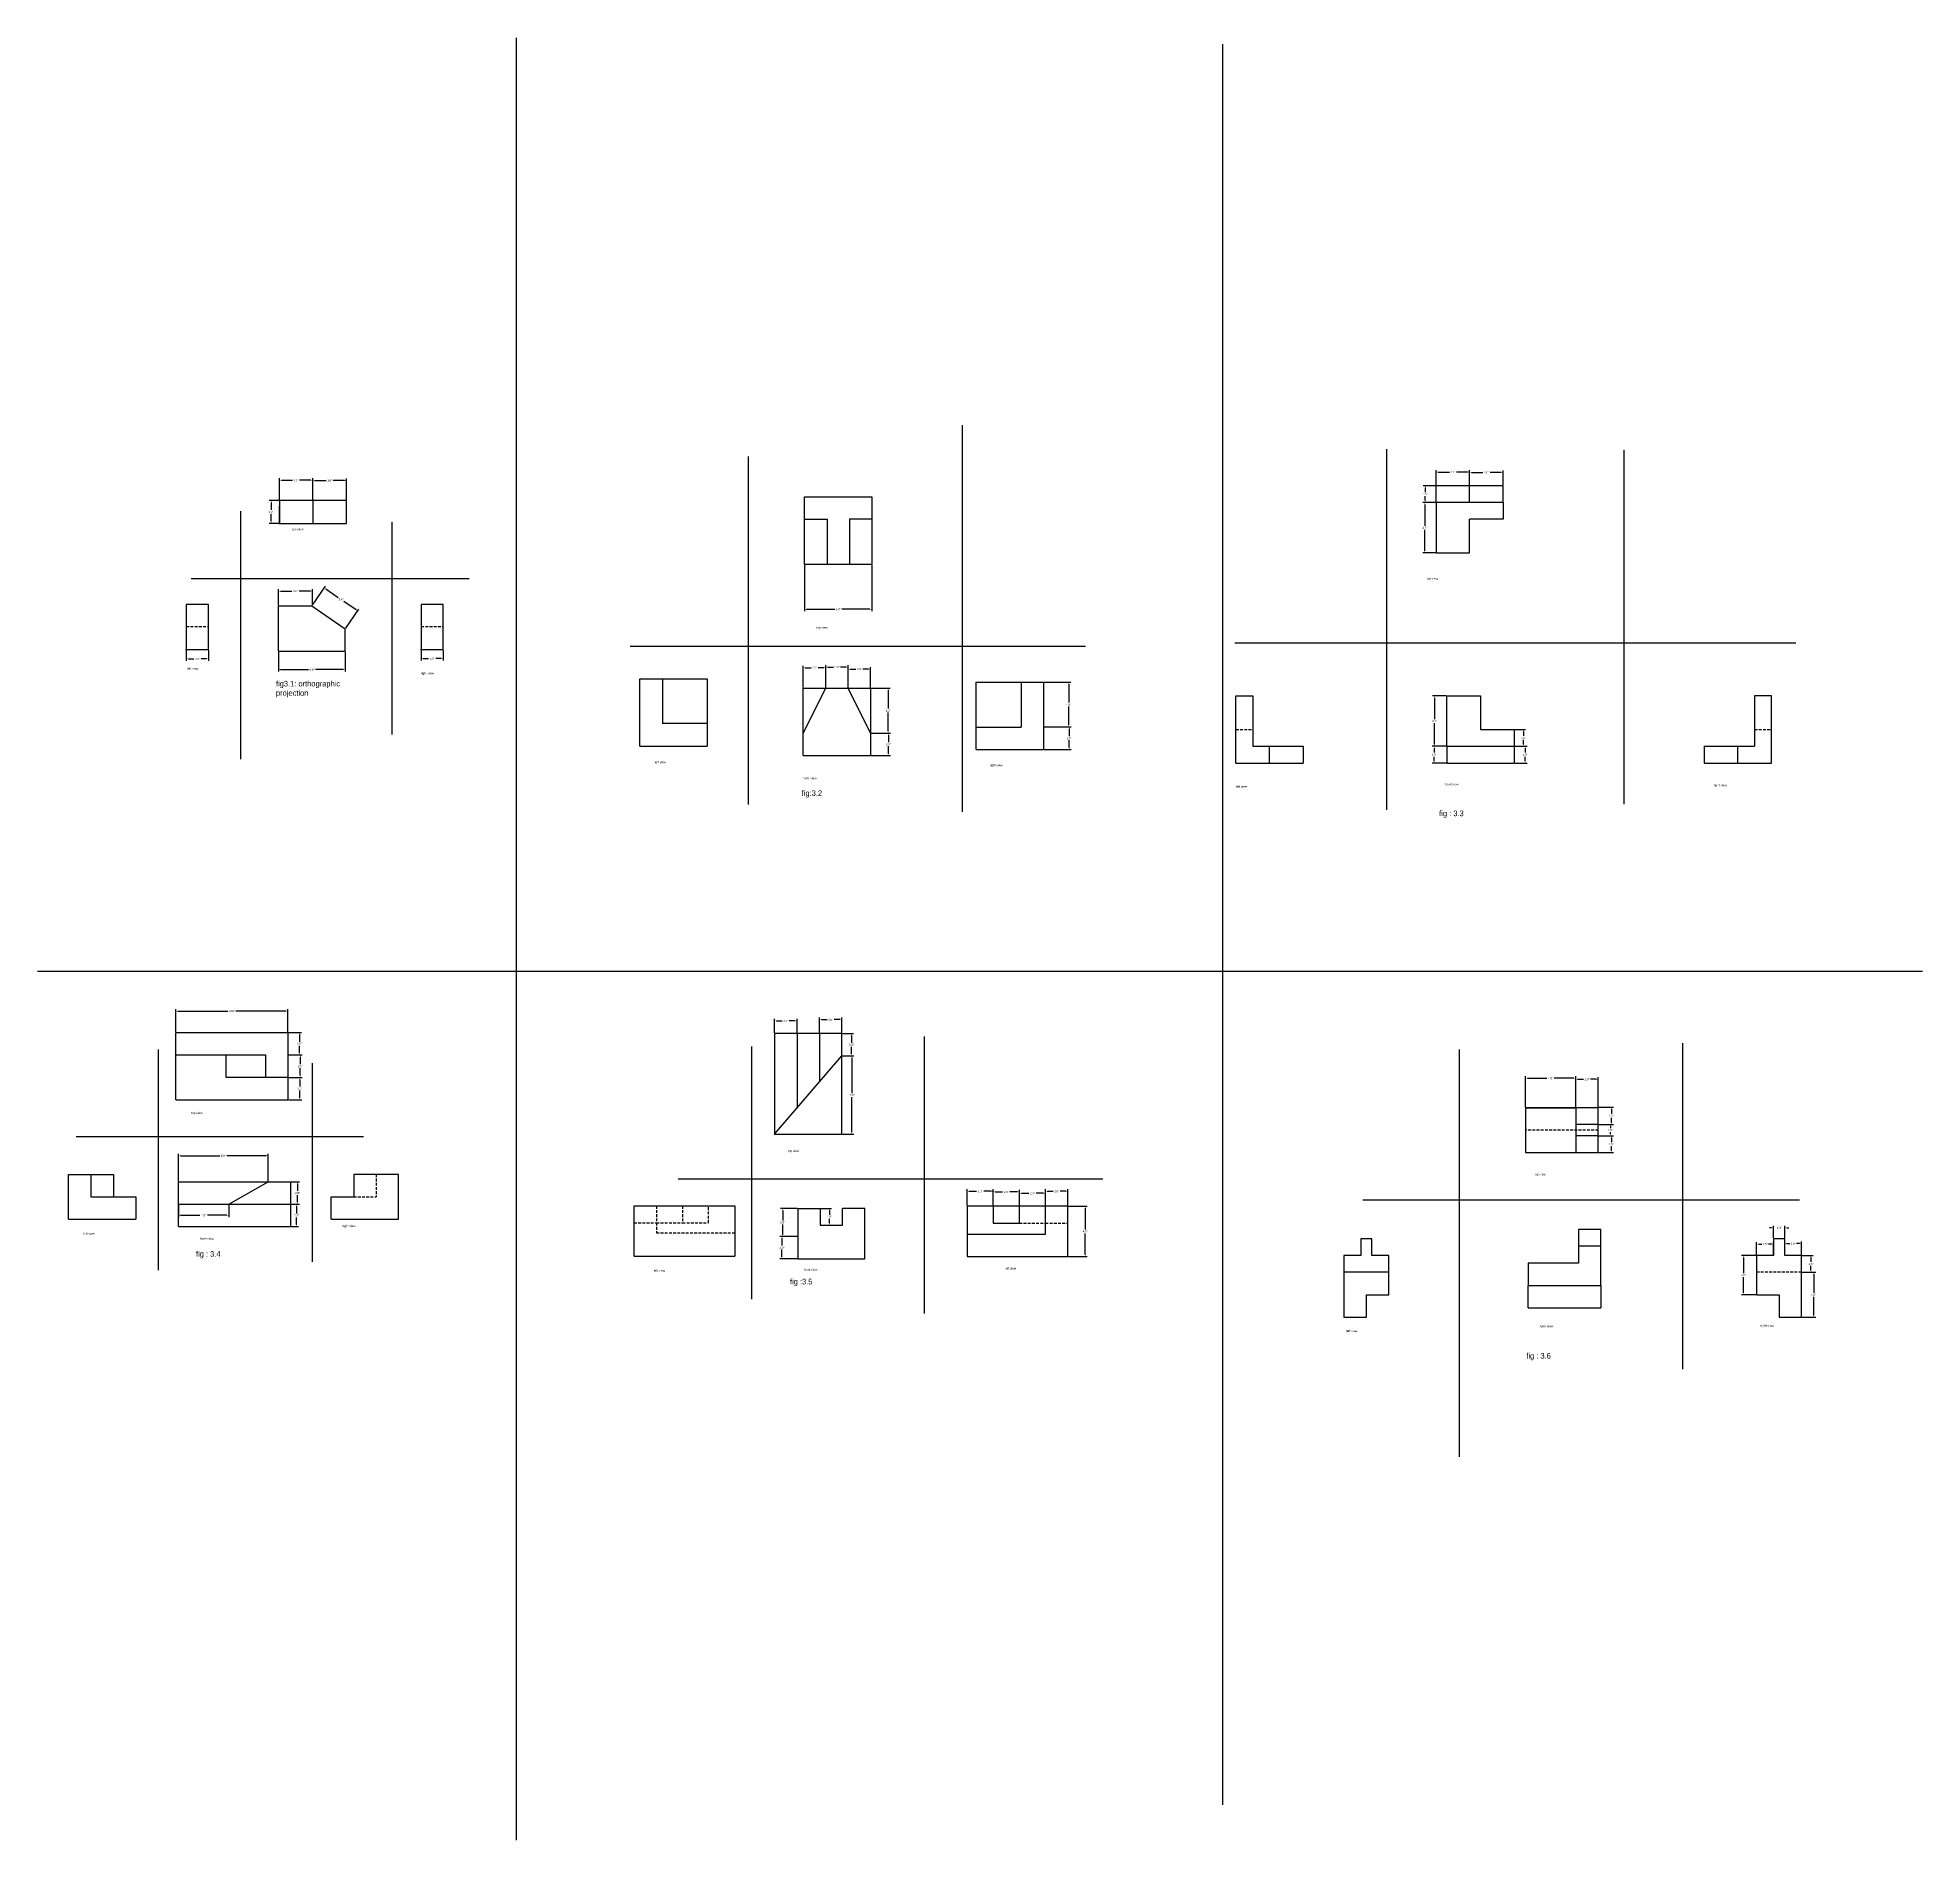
# Model space of a CAD drawing. Header units: inches. Extents: x 40 to 360, y -70 to 91.
# Drawn here: x 191.6 to 359.8, y -70 to 90.9 of the extents above; entities that cross this region are included whole.
import ezdxf

# ---------------------------------------------------------------- set-up
doc = ezdxf.new("R2010")
doc.units = ezdxf.units.IN
doc.header["$MEASUREMENT"] = 0
doc.linetypes.add('DASHED2', pattern=[0.375, 0.25, -0.125])
doc.dimstyles.get("Standard").update_dxf_attribs({"dimtxt": 0.18, "dimasz": 0.18, "dimexe": 0.18, "dimexo": 0.0625, "dimgap": 0.09, "dimtad": 0, "dimtih": 1, "dimtoh": 1, "dimdec": 1, "dimzin": 0, "dimdsep": 46, "dimlunit": 3, "dimtxsty": 'Standard', "dimcen": 0.09, "dimadec": 0, "dimazin": 0, "dimtfac": 1, "dimtdec": 1, "dimtofl": 0, "dimtmove": 0, "dimatfit": 3, "dimfxl": 1, "dimtolj": 1, "dimtzin": 0, "dimarcsym": 0})

# ---------------------------------------------------------------- blocks, each defined once
blk = doc.blocks.new('*D1')
at = {"color": 0, "lineweight": -2}
for p, q in [((259.9, 32.92), (259.9, 34.87)), ((260.08, 34.69), (260.59, 34.69)), ((261.72, 34.69), (261.22, 34.69)), ((261.9, 32.92), (261.9, 34.87))]:
    blk.add_line(p, q, dxfattribs=at)
at = {"color": 0}
for points in [[(260.08, 34.72), (260.08, 34.66), (259.9, 34.69)], [(261.72, 34.72), (261.72, 34.66), (261.9, 34.69)]]:
    blk.add_solid(points, dxfattribs=at)
at = {"layer": 'Defpoints', "color": 0}
for p in [(261.9, 34.69), (259.9, 32.86), (261.9, 32.86)]:
    blk.add_point(p, dxfattribs=at)
at = {"color": 0, "insert": (260.9, 34.69), "char_height": 0.18, "attachment_point": 5}
blk.add_mtext('\\A1;2.0"', dxfattribs=at)
blk = doc.blocks.new('*D2')
at = {"color": 0, "lineweight": -2}
for p, q in [((263.9, 32.92), (263.9, 34.75)), ((264.08, 34.57), (264.59, 34.57)), ((265.72, 34.57), (265.22, 34.57)), ((265.9, 32.92), (265.9, 34.75))]:
    blk.add_line(p, q, dxfattribs=at)
at = {"color": 0}
for points in [[(264.08, 34.6), (264.08, 34.54), (263.9, 34.57)], [(265.72, 34.6), (265.72, 34.54), (265.9, 34.57)]]:
    blk.add_solid(points, dxfattribs=at)
at = {"layer": 'Defpoints', "color": 0}
for p in [(265.9, 34.57), (263.9, 32.86), (265.9, 32.86)]:
    blk.add_point(p, dxfattribs=at)
at = {"color": 0, "insert": (264.9, 34.57), "char_height": 0.18, "attachment_point": 5}
blk.add_mtext('\\A1;2.0"', dxfattribs=at)
blk = doc.blocks.new('*D3')
at = {"color": 0, "lineweight": -2}
for p, q in [((265.97, 32.86), (267.66, 32.86)), ((267.48, 32.68), (267.48, 31.04)), ((267.48, 29.04), (267.48, 30.68)), ((265.97, 28.86), (267.66, 28.86))]:
    blk.add_line(p, q, dxfattribs=at)
at = {"color": 0}
for points in [[(267.45, 32.68), (267.51, 32.68), (267.48, 32.86)], [(267.45, 29.04), (267.51, 29.04), (267.48, 28.86)]]:
    blk.add_solid(points, dxfattribs=at)
at = {"layer": 'Defpoints', "color": 0}
for p in [(265.9, 32.86), (265.9, 28.86), (267.48, 28.86)]:
    blk.add_point(p, dxfattribs=at)
at = {"color": 0, "insert": (267.48, 30.86), "char_height": 0.18, "attachment_point": 5}
blk.add_mtext('\\A1;4.0"', dxfattribs=at)
blk = doc.blocks.new('*D4')
at = {"color": 0, "lineweight": -2}
for p, q in [((265.97, 28.86), (267.68, 28.86)), ((267.5, 28.68), (267.5, 28.04)), ((267.5, 27.04), (267.5, 27.68)), ((265.97, 26.86), (267.68, 26.86))]:
    blk.add_line(p, q, dxfattribs=at)
at = {"color": 0}
for points in [[(267.47, 28.68), (267.53, 28.68), (267.5, 28.86)], [(267.47, 27.04), (267.53, 27.04), (267.5, 26.86)]]:
    blk.add_solid(points, dxfattribs=at)
at = {"layer": 'Defpoints', "color": 0}
for p in [(265.9, 28.86), (265.9, 26.86), (267.5, 26.86)]:
    blk.add_point(p, dxfattribs=at)
at = {"color": 0, "insert": (267.5, 27.86), "char_height": 0.18, "attachment_point": 5}
blk.add_mtext('\\A1;2.0"', dxfattribs=at)
blk = doc.blocks.new('*D5')
at = {"color": 0, "lineweight": -2}
for p, q in [((261.9, 32.98), (261.9, 34.93)), ((262.08, 34.75), (262.59, 34.75)), ((263.72, 34.75), (263.22, 34.75)), ((263.9, 32.92), (263.9, 34.93))]:
    blk.add_line(p, q, dxfattribs=at)
at = {"color": 0}
for points in [[(262.08, 34.78), (262.08, 34.72), (261.9, 34.75)], [(263.72, 34.78), (263.72, 34.72), (263.9, 34.75)]]:
    blk.add_solid(points, dxfattribs=at)
at = {"layer": 'Defpoints', "color": 0}
for p in [(263.9, 34.75), (261.9, 32.92), (263.9, 32.86)]:
    blk.add_point(p, dxfattribs=at)
at = {"color": 0, "insert": (262.9, 34.75), "char_height": 0.18, "attachment_point": 5}
blk.add_mtext('\\A1;2.0"', dxfattribs=at)
blk = doc.blocks.new('*D6')
at = {"color": 0, "lineweight": -2}
for p, q in [((281.4, 33.39), (283.77, 33.39)), ((283.59, 33.21), (283.59, 31.58)), ((283.59, 29.59), (283.59, 31.22)), ((281.4, 29.41), (283.77, 29.41))]:
    blk.add_line(p, q, dxfattribs=at)
at = {"color": 0}
for points in [[(283.56, 33.21), (283.62, 33.21), (283.59, 33.39)], [(283.56, 29.59), (283.62, 29.59), (283.59, 29.41)]]:
    blk.add_solid(points, dxfattribs=at)
at = {"layer": 'Defpoints', "color": 0}
for p in [(281.34, 33.39), (281.34, 29.41), (283.59, 29.41)]:
    blk.add_point(p, dxfattribs=at)
at = {"color": 0, "insert": (283.59, 31.4), "char_height": 0.18, "attachment_point": 5}
blk.add_mtext('\\A1;4.0"', dxfattribs=at)
blk = doc.blocks.new('*D7')
at = {"color": 0, "lineweight": -2}
for p, q in [((281.4, 29.41), (283.82, 29.41)), ((283.64, 29.23), (283.64, 28.58)), ((281.4, 27.39), (283.82, 27.39)), ((283.64, 27.57), (283.64, 28.22))]:
    blk.add_line(p, q, dxfattribs=at)
at = {"color": 0}
for points in [[(283.61, 29.23), (283.67, 29.23), (283.64, 29.41)], [(283.61, 27.57), (283.67, 27.57), (283.64, 27.39)]]:
    blk.add_solid(points, dxfattribs=at)
at = {"layer": 'Defpoints', "color": 0}
for p in [(281.34, 29.41), (281.34, 27.39), (283.64, 27.39)]:
    blk.add_point(p, dxfattribs=at)
at = {"color": 0, "insert": (283.64, 28.4), "char_height": 0.18, "attachment_point": 5}
blk.add_mtext('\\A1;2.0"', dxfattribs=at)
blk = doc.blocks.new('*D8')
at = {"color": 0, "lineweight": -2}
for p, q in [((260.02, 43.87), (260.02, 39.73)), ((266.02, 43.87), (266.02, 39.73)), ((260.2, 39.91), (262.71, 39.91)), ((265.84, 39.91), (263.34, 39.91))]:
    blk.add_line(p, q, dxfattribs=at)
at = {"color": 0}
for points in [[(260.2, 39.94), (260.2, 39.88), (260.02, 39.91)], [(265.84, 39.94), (265.84, 39.88), (266.02, 39.91)]]:
    blk.add_solid(points, dxfattribs=at)
at = {"layer": 'Defpoints', "color": 0}
for p in [(260.02, 43.94), (266.02, 43.94), (266.02, 39.91)]:
    blk.add_point(p, dxfattribs=at)
at = {"color": 0, "insert": (263.02, 39.91), "char_height": 0.18, "attachment_point": 5}
blk.add_mtext('\\A1;6.0"', dxfattribs=at)
blk = doc.blocks.new('*D9')
at = {"color": 0, "lineweight": -2}
for p, q in [((213.07, 36.11), (213.07, 34.34)), ((219.02, 36.11), (219.02, 34.34)), ((213.25, 34.52), (215.73, 34.52)), ((218.84, 34.52), (216.36, 34.52))]:
    blk.add_line(p, q, dxfattribs=at)
at = {"color": 0}
for points in [[(213.25, 34.55), (213.25, 34.49), (213.07, 34.52)], [(218.84, 34.55), (218.84, 34.49), (219.02, 34.52)]]:
    blk.add_solid(points, dxfattribs=at)
at = {"layer": 'Defpoints', "color": 0}
for p in [(213.07, 36.18), (219.02, 36.18), (219.02, 34.52)]:
    blk.add_point(p, dxfattribs=at)
at = {"color": 0, "insert": (216.04, 34.52), "char_height": 0.18, "attachment_point": 5}
blk.add_mtext('\\A1;6.0"', dxfattribs=at)
blk = doc.blocks.new('*D10')
at = {"color": 0, "lineweight": -2}
for p, q in [((216.08, 40.27), (217.25, 41.97)), ((217.29, 41.72), (218.38, 40.97)), ((219.98, 39.86), (218.9, 40.61)), ((219.06, 38.22), (220.23, 39.91))]:
    blk.add_line(p, q, dxfattribs=at)
at = {"color": 0}
for points in [[(217.31, 41.74), (217.28, 41.69), (217.15, 41.82)], [(220, 39.89), (219.96, 39.84), (220.13, 39.76)]]:
    blk.add_solid(points, dxfattribs=at)
at = {"layer": 'Defpoints', "color": 0}
for p in [(216.04, 40.22), (220.13, 39.76), (219.02, 38.16)]:
    blk.add_point(p, dxfattribs=at)
at = {"color": 0, "insert": (218.64, 40.79), "char_height": 0.18, "attachment_point": 5}
blk.add_mtext('\\A1;3.6"', dxfattribs=at)
blk = doc.blocks.new('*D11')
at = {"color": 0, "lineweight": -2}
for p, q in [((213.07, 40.28), (213.07, 41.71)), ((213.25, 41.53), (214.26, 41.53)), ((215.9, 41.53), (214.89, 41.53)), ((216.08, 40.34), (216.08, 41.71))]:
    blk.add_line(p, q, dxfattribs=at)
at = {"color": 0}
for points in [[(213.25, 41.56), (213.25, 41.5), (213.07, 41.53)], [(215.9, 41.56), (215.9, 41.5), (216.08, 41.53)]]:
    blk.add_solid(points, dxfattribs=at)
at = {"layer": 'Defpoints', "color": 0}
for p in [(216.08, 41.53), (213.07, 40.22), (216.08, 40.27)]:
    blk.add_point(p, dxfattribs=at)
at = {"color": 0, "insert": (214.57, 41.53), "char_height": 0.18, "attachment_point": 5}
blk.add_mtext('\\A1;3.0"', dxfattribs=at)
blk = doc.blocks.new('*D12')
at = {"color": 0, "lineweight": -2}
for p, q in [((316.38, 51), (316.38, 52.34)), ((316.56, 52.16), (317.57, 52.16)), ((319.2, 52.16), (318.2, 52.16)), ((319.38, 51), (319.38, 52.34))]:
    blk.add_line(p, q, dxfattribs=at)
at = {"color": 0}
for points in [[(316.56, 52.19), (316.56, 52.13), (316.38, 52.16)], [(319.2, 52.19), (319.2, 52.13), (319.38, 52.16)]]:
    blk.add_solid(points, dxfattribs=at)
at = {"layer": 'Defpoints', "color": 0}
for p in [(319.38, 52.16), (316.38, 50.94), (319.38, 50.94)]:
    blk.add_point(p, dxfattribs=at)
at = {"color": 0, "insert": (317.88, 52.16), "char_height": 0.18, "attachment_point": 5}
blk.add_mtext('\\A1;3.0"', dxfattribs=at)
blk = doc.blocks.new('*D13')
at = {"color": 0, "lineweight": -2}
for p, q in [((319.38, 51.06), (319.38, 52.3)), ((322.38, 51), (322.38, 52.3)), ((319.56, 52.12), (320.57, 52.12)), ((322.2, 52.12), (321.2, 52.12))]:
    blk.add_line(p, q, dxfattribs=at)
at = {"color": 0}
for points in [[(319.56, 52.15), (319.56, 52.09), (319.38, 52.12)], [(322.2, 52.15), (322.2, 52.09), (322.38, 52.12)]]:
    blk.add_solid(points, dxfattribs=at)
at = {"layer": 'Defpoints', "color": 0}
for p in [(319.38, 51), (322.38, 52.12), (322.38, 50.94)]:
    blk.add_point(p, dxfattribs=at)
at = {"color": 0, "insert": (320.88, 52.12), "char_height": 0.18, "attachment_point": 5}
blk.add_mtext('\\A1;3.0"', dxfattribs=at)
blk = doc.blocks.new('*D14')
at = {"color": 0, "lineweight": -2}
for p, q in [((316.32, 50.94), (315.24, 50.94)), ((315.42, 50.76), (315.42, 50.37)), ((316.32, 49.44), (315.24, 49.44)), ((315.42, 49.62), (315.42, 50.01))]:
    blk.add_line(p, q, dxfattribs=at)
at = {"color": 0}
for points in [[(315.39, 50.76), (315.45, 50.76), (315.42, 50.94)], [(315.39, 49.62), (315.45, 49.62), (315.42, 49.44)]]:
    blk.add_solid(points, dxfattribs=at)
at = {"layer": 'Defpoints', "color": 0}
for p in [(316.38, 50.94), (315.42, 49.44), (316.38, 49.44)]:
    blk.add_point(p, dxfattribs=at)
at = {"color": 0, "insert": (315.42, 50.19), "char_height": 0.18, "attachment_point": 5}
blk.add_mtext('\\A1;1.5"', dxfattribs=at)
blk = doc.blocks.new('*D15')
at = {"color": 0, "lineweight": -2}
for p, q in [((316.32, 49.44), (315.2, 49.44)), ((315.38, 49.26), (315.38, 47.37)), ((315.38, 45.12), (315.38, 47.01)), ((316.32, 44.94), (315.2, 44.94))]:
    blk.add_line(p, q, dxfattribs=at)
at = {"color": 0}
for points in [[(315.35, 49.26), (315.41, 49.26), (315.38, 49.44)], [(315.35, 45.12), (315.41, 45.12), (315.38, 44.94)]]:
    blk.add_solid(points, dxfattribs=at)
at = {"layer": 'Defpoints', "color": 0}
for p in [(316.38, 49.44), (315.38, 44.94), (316.38, 44.94)]:
    blk.add_point(p, dxfattribs=at)
at = {"color": 0, "insert": (315.38, 47.19), "char_height": 0.18, "attachment_point": 5}
blk.add_mtext('\\A1;4.5"', dxfattribs=at)
blk = doc.blocks.new('*D16')
at = {"color": 0, "lineweight": -2}
for p, q in [((317.28, 32.18), (316.06, 32.18)), ((316.24, 32), (316.24, 30.11)), ((316.24, 27.86), (316.24, 29.75)), ((317.28, 27.68), (316.06, 27.68))]:
    blk.add_line(p, q, dxfattribs=at)
at = {"color": 0}
for points in [[(316.21, 32), (316.27, 32), (316.24, 32.18)], [(316.21, 27.86), (316.27, 27.86), (316.24, 27.68)]]:
    blk.add_solid(points, dxfattribs=at)
at = {"layer": 'Defpoints', "color": 0}
for p in [(317.34, 32.18), (316.24, 27.68), (317.34, 27.68)]:
    blk.add_point(p, dxfattribs=at)
at = {"color": 0, "insert": (316.24, 29.93), "char_height": 0.18, "attachment_point": 5}
blk.add_mtext('\\A1;4.5"', dxfattribs=at)
blk = doc.blocks.new('*D17')
at = {"color": 0, "lineweight": -2}
for p, q in [((317.28, 27.68), (316.03, 27.68)), ((316.21, 27.5), (316.21, 27.11)), ((317.28, 26.18), (316.03, 26.18)), ((316.21, 26.36), (316.21, 26.75))]:
    blk.add_line(p, q, dxfattribs=at)
at = {"color": 0}
for points in [[(316.18, 27.5), (316.24, 27.5), (316.21, 27.68)], [(316.18, 26.36), (316.24, 26.36), (316.21, 26.18)]]:
    blk.add_solid(points, dxfattribs=at)
at = {"layer": 'Defpoints', "color": 0}
for p in [(317.34, 27.68), (316.21, 26.18), (317.34, 26.18)]:
    blk.add_point(p, dxfattribs=at)
at = {"color": 0, "insert": (316.21, 26.93), "char_height": 0.18, "attachment_point": 5}
blk.add_mtext('\\A1;1.5"', dxfattribs=at)
blk = doc.blocks.new('*D18')
at = {"color": 0, "lineweight": -2}
for p, q in [((323.4, 29.18), (324.38, 29.18)), ((324.2, 29), (324.2, 28.61)), ((323.4, 27.68), (324.38, 27.68)), ((324.2, 27.86), (324.2, 28.25))]:
    blk.add_line(p, q, dxfattribs=at)
at = {"color": 0}
for points in [[(324.17, 29), (324.23, 29), (324.2, 29.18)], [(324.17, 27.86), (324.23, 27.86), (324.2, 27.68)]]:
    blk.add_solid(points, dxfattribs=at)
at = {"layer": 'Defpoints', "color": 0}
for p in [(323.34, 29.18), (323.34, 27.68), (324.2, 27.68)]:
    blk.add_point(p, dxfattribs=at)
at = {"color": 0, "insert": (324.2, 28.43), "char_height": 0.18, "attachment_point": 5}
blk.add_mtext('\\A1;1.5"', dxfattribs=at)
blk = doc.blocks.new('*D19')
at = {"color": 0, "lineweight": -2}
for p, q in [((323.4, 27.68), (324.52, 27.68)), ((324.34, 27.5), (324.34, 27.11)), ((323.4, 26.18), (324.52, 26.18)), ((324.34, 26.36), (324.34, 26.75))]:
    blk.add_line(p, q, dxfattribs=at)
at = {"color": 0}
for points in [[(324.31, 27.5), (324.37, 27.5), (324.34, 27.68)], [(324.31, 26.36), (324.37, 26.36), (324.34, 26.18)]]:
    blk.add_solid(points, dxfattribs=at)
at = {"layer": 'Defpoints', "color": 0}
for p in [(323.34, 27.68), (323.34, 26.18), (324.34, 26.18)]:
    blk.add_point(p, dxfattribs=at)
at = {"color": 0, "insert": (324.34, 26.93), "char_height": 0.18, "attachment_point": 5}
blk.add_mtext('\\A1;1.5"', dxfattribs=at)
blk = doc.blocks.new('*D20')
at = {"color": 0, "lineweight": -2}
for p, q in [((225.79, 36.26), (225.79, 35.33)), ((225.97, 35.51), (226.46, 35.51)), ((227.59, 35.51), (227.09, 35.51)), ((227.77, 36.26), (227.77, 35.33))]:
    blk.add_line(p, q, dxfattribs=at)
at = {"color": 0}
for points in [[(225.97, 35.54), (225.97, 35.48), (225.79, 35.51)], [(227.59, 35.54), (227.59, 35.48), (227.77, 35.51)]]:
    blk.add_solid(points, dxfattribs=at)
at = {"layer": 'Defpoints', "color": 0}
for p in [(225.79, 36.32), (227.77, 36.32), (227.77, 35.51)]:
    blk.add_point(p, dxfattribs=at)
at = {"color": 0, "insert": (226.78, 35.51), "char_height": 0.18, "attachment_point": 5}
blk.add_mtext('\\A1;2.0"', dxfattribs=at)
blk = doc.blocks.new('*D21')
at = {"color": 0, "lineweight": -2}
for p, q in [((204.83, 36.26), (204.83, 35.3)), ((205.01, 35.48), (205.51, 35.48)), ((206.63, 35.48), (206.14, 35.48)), ((206.81, 36.26), (206.81, 35.3))]:
    blk.add_line(p, q, dxfattribs=at)
at = {"color": 0}
for points in [[(205.01, 35.51), (205.01, 35.45), (204.83, 35.48)], [(206.63, 35.51), (206.63, 35.45), (206.81, 35.48)]]:
    blk.add_solid(points, dxfattribs=at)
at = {"layer": 'Defpoints', "color": 0}
for p in [(204.83, 36.32), (206.81, 36.32), (206.81, 35.48)]:
    blk.add_point(p, dxfattribs=at)
at = {"color": 0, "insert": (205.82, 35.48), "char_height": 0.18, "attachment_point": 5}
blk.add_mtext('\\A1;2.0"', dxfattribs=at)
blk = doc.blocks.new('*D22')
at = {"color": 0, "lineweight": -2}
for p, q in [((213.15, 49.68), (213.15, 51.61)), ((213.33, 51.43), (214.31, 51.43)), ((215.93, 51.43), (214.94, 51.43)), ((216.11, 49.68), (216.11, 51.61))]:
    blk.add_line(p, q, dxfattribs=at)
at = {"color": 0}
for points in [[(213.33, 51.46), (213.33, 51.4), (213.15, 51.43)], [(215.93, 51.46), (215.93, 51.4), (216.11, 51.43)]]:
    blk.add_solid(points, dxfattribs=at)
at = {"layer": 'Defpoints', "color": 0}
for p in [(216.11, 51.43), (213.15, 49.62), (216.11, 49.62)]:
    blk.add_point(p, dxfattribs=at)
at = {"color": 0, "insert": (214.63, 51.43), "char_height": 0.18, "attachment_point": 5}
blk.add_mtext('\\A1;3.0"', dxfattribs=at)
blk = doc.blocks.new('*D23')
at = {"color": 0, "lineweight": -2}
for p, q in [((216.11, 49.74), (216.11, 51.57)), ((216.29, 51.39), (217.31, 51.39)), ((218.96, 51.39), (217.94, 51.39)), ((219.14, 49.68), (219.14, 51.57))]:
    blk.add_line(p, q, dxfattribs=at)
at = {"color": 0}
for points in [[(216.29, 51.42), (216.29, 51.36), (216.11, 51.39)], [(218.96, 51.42), (218.96, 51.36), (219.14, 51.39)]]:
    blk.add_solid(points, dxfattribs=at)
at = {"layer": 'Defpoints', "color": 0}
for p in [(219.14, 51.39), (216.11, 49.68), (219.14, 49.62)]:
    blk.add_point(p, dxfattribs=at)
at = {"color": 0, "insert": (217.63, 51.39), "char_height": 0.18, "attachment_point": 5}
blk.add_mtext('\\A1;3.0"', dxfattribs=at)
blk = doc.blocks.new('*D24')
at = {"color": 0, "lineweight": -2}
for p, q in [((213.08, 49.62), (212.22, 49.62)), ((212.4, 49.44), (212.4, 48.78)), ((213.08, 47.58), (212.22, 47.58)), ((212.4, 47.76), (212.4, 48.42))]:
    blk.add_line(p, q, dxfattribs=at)
at = {"color": 0}
for points in [[(212.37, 49.44), (212.43, 49.44), (212.4, 49.62)], [(212.37, 47.76), (212.43, 47.76), (212.4, 47.58)]]:
    blk.add_solid(points, dxfattribs=at)
at = {"layer": 'Defpoints', "color": 0}
for p in [(212.4, 49.62), (213.15, 49.62), (213.15, 47.58)]:
    blk.add_point(p, dxfattribs=at)
at = {"color": 0, "insert": (212.4, 48.6), "char_height": 0.18, "attachment_point": 5}
blk.add_mtext('\\A1;2.0"', dxfattribs=at)
blk = doc.blocks.new('*D25')
at = {"color": 0, "lineweight": -2}
for p, q in [((203.89, 2.18), (203.89, 4.22)), ((204.07, 4.04), (208.53, 4.04)), ((213.71, 4.04), (209.25, 4.04)), ((213.89, 2.18), (213.89, 4.22))]:
    blk.add_line(p, q, dxfattribs=at)
at = {"color": 0}
for points in [[(204.07, 4.07), (204.07, 4.01), (203.89, 4.04)], [(213.71, 4.07), (213.71, 4.01), (213.89, 4.04)]]:
    blk.add_solid(points, dxfattribs=at)
at = {"layer": 'Defpoints', "color": 0}
for p in [(213.89, 4.04), (203.89, 2.12), (213.89, 2.12)]:
    blk.add_point(p, dxfattribs=at)
at = {"color": 0, "insert": (208.89, 4.04), "char_height": 0.18, "attachment_point": 5}
blk.add_mtext('\\A1;10.0"', dxfattribs=at)
blk = doc.blocks.new('*D26')
at = {"color": 0, "lineweight": -2}
for p, q in [((213.95, 2.12), (215.1, 2.12)), ((214.92, 1.94), (214.92, 1.3)), ((213.95, 0.12), (215.1, 0.12)), ((214.92, 0.3), (214.92, 0.94))]:
    blk.add_line(p, q, dxfattribs=at)
at = {"color": 0}
for points in [[(214.89, 1.94), (214.95, 1.94), (214.92, 2.12)], [(214.89, 0.3), (214.95, 0.3), (214.92, 0.12)]]:
    blk.add_solid(points, dxfattribs=at)
at = {"layer": 'Defpoints', "color": 0}
for p in [(213.89, 2.12), (213.89, 0.12), (214.92, 0.12)]:
    blk.add_point(p, dxfattribs=at)
at = {"color": 0, "insert": (214.92, 1.12), "char_height": 0.18, "attachment_point": 5}
blk.add_mtext('\\A1;2.0"', dxfattribs=at)
blk = doc.blocks.new('*D27')
at = {"color": 0, "lineweight": -2}
for p, q in [((213.95, 0.12), (215.18, 0.12)), ((215, -0.06), (215, -0.7)), ((215, -1.7), (215, -1.06)), ((213.95, -1.88), (215.18, -1.88))]:
    blk.add_line(p, q, dxfattribs=at)
at = {"color": 0}
for points in [[(214.97, -0.06), (215.03, -0.06), (215, 0.12)], [(214.97, -1.7), (215.03, -1.7), (215, -1.88)]]:
    blk.add_solid(points, dxfattribs=at)
at = {"layer": 'Defpoints', "color": 0}
for p in [(213.89, 0.12), (213.89, -1.88), (215, -1.88)]:
    blk.add_point(p, dxfattribs=at)
at = {"color": 0, "insert": (215, -0.88), "char_height": 0.18, "attachment_point": 5}
blk.add_mtext('\\A1;2.0"', dxfattribs=at)
blk = doc.blocks.new('*D28')
at = {"color": 0, "lineweight": -2}
for p, q in [((213.95, -1.88), (215.14, -1.88)), ((214.96, -2.06), (214.96, -2.7)), ((214.96, -3.7), (214.96, -3.06)), ((213.95, -3.88), (215.14, -3.88))]:
    blk.add_line(p, q, dxfattribs=at)
at = {"color": 0}
for points in [[(214.93, -2.06), (214.99, -2.06), (214.96, -1.88)], [(214.93, -3.7), (214.99, -3.7), (214.96, -3.88)]]:
    blk.add_solid(points, dxfattribs=at)
at = {"layer": 'Defpoints', "color": 0}
for p in [(213.89, -1.88), (213.89, -3.88), (214.96, -3.88)]:
    blk.add_point(p, dxfattribs=at)
at = {"color": 0, "insert": (214.96, -2.88), "char_height": 0.18, "attachment_point": 5}
blk.add_mtext('\\A1;2.0"', dxfattribs=at)
blk = doc.blocks.new('*D29')
at = {"color": 0, "lineweight": -2}
for p, q in [((204.13, -11.14), (204.13, -8.69)), ((204.31, -8.87), (207.82, -8.87)), ((211.95, -8.87), (208.45, -8.87)), ((212.13, -11.14), (212.13, -8.69))]:
    blk.add_line(p, q, dxfattribs=at)
at = {"color": 0}
for points in [[(204.31, -8.84), (204.31, -8.9), (204.13, -8.87)], [(211.95, -8.84), (211.95, -8.9), (212.13, -8.87)]]:
    blk.add_solid(points, dxfattribs=at)
at = {"layer": 'Defpoints', "color": 0}
for p in [(212.13, -8.87), (204.13, -11.2), (212.13, -11.2)]:
    blk.add_point(p, dxfattribs=at)
at = {"color": 0, "insert": (208.13, -8.87), "char_height": 0.18, "attachment_point": 5}
blk.add_mtext('\\A1;8.0"', dxfattribs=at)
blk = doc.blocks.new('*D30')
at = {"color": 0, "lineweight": -2}
for p, q in [((204.13, -13.26), (204.13, -14.36)), ((208.63, -13.26), (208.63, -14.36)), ((204.31, -14.18), (206.05, -14.18)), ((208.45, -14.18), (206.71, -14.18))]:
    blk.add_line(p, q, dxfattribs=at)
at = {"color": 0}
for points in [[(204.31, -14.15), (204.31, -14.21), (204.13, -14.18)], [(208.45, -14.15), (208.45, -14.21), (208.63, -14.18)]]:
    blk.add_solid(points, dxfattribs=at)
at = {"layer": 'Defpoints', "color": 0}
for p in [(204.13, -13.2), (208.63, -13.2), (208.63, -14.18)]:
    blk.add_point(p, dxfattribs=at)
at = {"color": 0, "insert": (206.38, -14.18), "char_height": 0.18, "attachment_point": 5}
blk.add_mtext('\\A1;4.5"', dxfattribs=at)
blk = doc.blocks.new('*D31')
at = {"color": 0, "lineweight": -2}
for p, q in [((214.19, -11.2), (214.94, -11.2)), ((214.76, -11.38), (214.76, -12.02)), ((214.19, -13.2), (214.94, -13.2)), ((214.76, -13.02), (214.76, -12.38))]:
    blk.add_line(p, q, dxfattribs=at)
at = {"color": 0}
for points in [[(214.73, -11.38), (214.79, -11.38), (214.76, -11.2)], [(214.73, -13.02), (214.79, -13.02), (214.76, -13.2)]]:
    blk.add_solid(points, dxfattribs=at)
at = {"layer": 'Defpoints', "color": 0}
for p in [(214.13, -11.2), (214.13, -13.2), (214.76, -13.2)]:
    blk.add_point(p, dxfattribs=at)
at = {"color": 0, "insert": (214.76, -12.2), "char_height": 0.18, "attachment_point": 5}
blk.add_mtext('\\A1;2.0"', dxfattribs=at)
blk = doc.blocks.new('*D32')
at = {"color": 0, "lineweight": -2}
for p, q in [((214.19, -13.2), (214.85, -13.2)), ((214.67, -13.38), (214.67, -14.02)), ((214.67, -15.02), (214.67, -14.38)), ((214.19, -15.2), (214.85, -15.2))]:
    blk.add_line(p, q, dxfattribs=at)
at = {"color": 0}
for points in [[(214.64, -13.38), (214.7, -13.38), (214.67, -13.2)], [(214.64, -15.02), (214.7, -15.02), (214.67, -15.2)]]:
    blk.add_solid(points, dxfattribs=at)
at = {"layer": 'Defpoints', "color": 0}
for p in [(214.13, -13.2), (214.13, -15.2), (214.67, -15.2)]:
    blk.add_point(p, dxfattribs=at)
at = {"color": 0, "insert": (214.67, -14.2), "char_height": 0.18, "attachment_point": 5}
blk.add_mtext('\\A1;2.0"', dxfattribs=at)
blk = doc.blocks.new('*D33')
at = {"color": 0, "lineweight": -2}
for p, q in [((263.4, 2.04), (264.39, 2.04)), ((264.21, 1.86), (264.21, 1.22)), ((263.4, 0.04), (264.39, 0.04)), ((264.21, 0.22), (264.21, 0.86))]:
    blk.add_line(p, q, dxfattribs=at)
at = {"color": 0}
for points in [[(264.18, 1.86), (264.24, 1.86), (264.21, 2.04)], [(264.18, 0.22), (264.24, 0.22), (264.21, 0.04)]]:
    blk.add_solid(points, dxfattribs=at)
at = {"layer": 'Defpoints', "color": 0}
for p in [(263.34, 2.04), (263.34, 0.04), (264.21, 0.04)]:
    blk.add_point(p, dxfattribs=at)
at = {"color": 0, "insert": (264.21, 1.04), "char_height": 0.18, "attachment_point": 5}
blk.add_mtext('\\A1;2.0"', dxfattribs=at)
blk = doc.blocks.new('*D34')
at = {"color": 0, "lineweight": -2}
for p, q in [((263.4, 0.04), (264.42, 0.04)), ((264.24, -0.14), (264.24, -3.28)), ((264.24, -6.78), (264.24, -3.64)), ((263.4, -6.96), (264.42, -6.96))]:
    blk.add_line(p, q, dxfattribs=at)
at = {"color": 0}
for points in [[(264.21, -0.14), (264.27, -0.14), (264.24, 0.04)], [(264.21, -6.78), (264.27, -6.78), (264.24, -6.96)]]:
    blk.add_solid(points, dxfattribs=at)
at = {"layer": 'Defpoints', "color": 0}
for p in [(263.34, 0.04), (263.34, -6.96), (264.24, -6.96)]:
    blk.add_point(p, dxfattribs=at)
at = {"color": 0, "insert": (264.24, -3.46), "char_height": 0.18, "attachment_point": 5}
blk.add_mtext('\\A1;7.0"', dxfattribs=at)
blk = doc.blocks.new('*D35')
at = {"color": 0, "lineweight": -2}
for p, q in [((257.34, 2.1), (257.34, 3.34)), ((257.52, 3.16), (258.02, 3.16)), ((259.16, 3.16), (258.65, 3.16)), ((259.34, 2.1), (259.34, 3.34))]:
    blk.add_line(p, q, dxfattribs=at)
at = {"color": 0}
for points in [[(257.52, 3.19), (257.52, 3.13), (257.34, 3.16)], [(259.16, 3.19), (259.16, 3.13), (259.34, 3.16)]]:
    blk.add_solid(points, dxfattribs=at)
at = {"layer": 'Defpoints', "color": 0}
for p in [(257.34, 2.04), (259.34, 3.16), (259.34, 2.04)]:
    blk.add_point(p, dxfattribs=at)
at = {"color": 0, "insert": (258.34, 3.16), "char_height": 0.18, "attachment_point": 5}
blk.add_mtext('\\A1;2.0"', dxfattribs=at)
blk = doc.blocks.new('*D36')
at = {"color": 0, "lineweight": -2}
for p, q in [((261.34, 2.1), (261.34, 3.46)), ((263.34, 2.1), (263.34, 3.46)), ((261.52, 3.28), (262.02, 3.28)), ((263.16, 3.28), (262.65, 3.28))]:
    blk.add_line(p, q, dxfattribs=at)
at = {"color": 0}
for points in [[(261.52, 3.31), (261.52, 3.25), (261.34, 3.28)], [(263.16, 3.31), (263.16, 3.25), (263.34, 3.28)]]:
    blk.add_solid(points, dxfattribs=at)
at = {"layer": 'Defpoints', "color": 0}
for p in [(261.34, 2.04), (263.34, 3.28), (263.34, 2.04)]:
    blk.add_point(p, dxfattribs=at)
at = {"color": 0, "insert": (262.34, 3.28), "char_height": 0.18, "attachment_point": 5}
blk.add_mtext('\\A1;2.0"', dxfattribs=at)
blk = doc.blocks.new('*D37')
at = {"color": 0, "lineweight": -2}
for p, q in [((261.46, -13.57), (262.43, -13.57)), ((261.46, -15.07), (262.43, -15.07)), ((262.25, -13.75), (262.25, -14.14)), ((262.25, -14.89), (262.25, -14.5))]:
    blk.add_line(p, q, dxfattribs=at)
at = {"color": 0}
for points in [[(262.22, -13.75), (262.28, -13.75), (262.25, -13.57)], [(262.22, -14.89), (262.28, -14.89), (262.25, -15.07)]]:
    blk.add_solid(points, dxfattribs=at)
at = {"layer": 'Defpoints', "color": 0}
for p in [(261.4, -13.57), (261.4, -15.07), (262.25, -15.07)]:
    blk.add_point(p, dxfattribs=at)
at = {"color": 0, "insert": (262.25, -14.32), "char_height": 0.18, "attachment_point": 5}
blk.add_mtext('\\A1;1.5"', dxfattribs=at)
blk = doc.blocks.new('*D38')
at = {"color": 0, "lineweight": -2}
for p, q in [((259.34, -13.57), (257.88, -13.57)), ((258.06, -13.75), (258.06, -14.64)), ((258.06, -15.89), (258.06, -15)), ((259.34, -16.07), (257.88, -16.07))]:
    blk.add_line(p, q, dxfattribs=at)
at = {"color": 0}
for points in [[(258.03, -13.75), (258.09, -13.75), (258.06, -13.57)], [(258.03, -15.89), (258.09, -15.89), (258.06, -16.07)]]:
    blk.add_solid(points, dxfattribs=at)
at = {"layer": 'Defpoints', "color": 0}
for p in [(259.4, -13.57), (258.06, -16.07), (259.4, -16.07)]:
    blk.add_point(p, dxfattribs=at)
at = {"color": 0, "insert": (258.06, -14.82), "char_height": 0.18, "attachment_point": 5}
blk.add_mtext('\\A1;2.5"', dxfattribs=at)
blk = doc.blocks.new('*D39')
at = {"color": 0, "lineweight": -2}
for p, q in [((259.27, -16.07), (257.82, -16.07)), ((258, -16.25), (258, -16.89)), ((259.34, -18.07), (257.82, -18.07)), ((258, -17.89), (258, -17.25))]:
    blk.add_line(p, q, dxfattribs=at)
at = {"color": 0}
for points in [[(257.97, -16.25), (258.03, -16.25), (258, -16.07)], [(257.97, -17.89), (258.03, -17.89), (258, -18.07)]]:
    blk.add_solid(points, dxfattribs=at)
at = {"layer": 'Defpoints', "color": 0}
for p in [(259.34, -16.07), (258, -18.07), (259.4, -18.07)]:
    blk.add_point(p, dxfattribs=at)
at = {"color": 0, "insert": (258, -17.07), "char_height": 0.18, "attachment_point": 5}
blk.add_mtext('\\A1;2.0"', dxfattribs=at)
blk = doc.blocks.new('*D40')
at = {"color": 0, "lineweight": -2}
for p, q in [((274.53, -13.32), (274.53, -11.87)), ((274.71, -12.05), (275.36, -12.05)), ((276.68, -12.05), (276.02, -12.05)), ((276.86, -13.32), (276.86, -11.87))]:
    blk.add_line(p, q, dxfattribs=at)
at = {"color": 0}
for points in [[(274.71, -12.02), (274.71, -12.08), (274.53, -12.05)], [(276.68, -12.02), (276.68, -12.08), (276.86, -12.05)]]:
    blk.add_solid(points, dxfattribs=at)
at = {"layer": 'Defpoints', "color": 0}
for p in [(274.53, -13.38), (276.86, -12.05), (276.86, -13.38)]:
    blk.add_point(p, dxfattribs=at)
at = {"color": 0, "insert": (275.69, -12.05), "char_height": 0.18, "attachment_point": 5}
blk.add_mtext('\\A1;2.3"', dxfattribs=at)
blk = doc.blocks.new('*D41')
at = {"color": 0, "lineweight": -2}
for p, q in [((276.86, -13.32), (276.86, -11.92)), ((277.04, -12.1), (277.69, -12.1)), ((279.01, -12.1), (278.35, -12.1)), ((279.19, -13.32), (279.19, -11.92))]:
    blk.add_line(p, q, dxfattribs=at)
at = {"color": 0}
for points in [[(277.04, -12.07), (277.04, -12.13), (276.86, -12.1)], [(279.01, -12.07), (279.01, -12.13), (279.19, -12.1)]]:
    blk.add_solid(points, dxfattribs=at)
at = {"layer": 'Defpoints', "color": 0}
for p in [(276.86, -13.38), (279.19, -12.1), (279.19, -13.38)]:
    blk.add_point(p, dxfattribs=at)
at = {"color": 0, "insert": (278.02, -12.1), "char_height": 0.18, "attachment_point": 5}
blk.add_mtext('\\A1;2.3"', dxfattribs=at)
blk = doc.blocks.new('*D42')
at = {"color": 0, "lineweight": -2}
for p, q in [((279.19, -13.32), (279.19, -12.04)), ((279.37, -12.22), (280.02, -12.22)), ((281.34, -12.22), (280.68, -12.22)), ((281.52, -13.32), (281.52, -12.04))]:
    blk.add_line(p, q, dxfattribs=at)
at = {"color": 0}
for points in [[(279.37, -12.19), (279.37, -12.25), (279.19, -12.22)], [(281.34, -12.19), (281.34, -12.25), (281.52, -12.22)]]:
    blk.add_solid(points, dxfattribs=at)
at = {"layer": 'Defpoints', "color": 0}
for p in [(279.19, -13.38), (281.52, -12.22), (281.52, -13.38)]:
    blk.add_point(p, dxfattribs=at)
at = {"color": 0, "insert": (280.35, -12.22), "char_height": 0.18, "attachment_point": 5}
blk.add_mtext('\\A1;2.3"', dxfattribs=at)
blk = doc.blocks.new('*D43')
at = {"color": 0, "lineweight": -2}
for p, q in [((281.52, -13.32), (281.52, -11.87)), ((281.7, -12.05), (282.2, -12.05)), ((283.34, -12.05), (282.83, -12.05)), ((283.52, -13.32), (283.52, -11.87))]:
    blk.add_line(p, q, dxfattribs=at)
at = {"color": 0}
for points in [[(281.7, -12.02), (281.7, -12.08), (281.52, -12.05)], [(283.34, -12.02), (283.34, -12.08), (283.52, -12.05)]]:
    blk.add_solid(points, dxfattribs=at)
at = {"layer": 'Defpoints', "color": 0}
for p in [(281.52, -13.38), (283.52, -12.05), (283.52, -13.38)]:
    blk.add_point(p, dxfattribs=at)
at = {"color": 0, "insert": (282.52, -12.05), "char_height": 0.18, "attachment_point": 5}
blk.add_mtext('\\A1;2.0"', dxfattribs=at)
blk = doc.blocks.new('*D44')
at = {"color": 0, "lineweight": -2}
for p, q in [((283.58, -13.38), (285.25, -13.38)), ((285.07, -13.56), (285.07, -15.45)), ((285.07, -17.7), (285.07, -15.81)), ((283.58, -17.88), (285.25, -17.88))]:
    blk.add_line(p, q, dxfattribs=at)
at = {"color": 0}
for points in [[(285.04, -13.56), (285.1, -13.56), (285.07, -13.38)], [(285.04, -17.7), (285.1, -17.7), (285.07, -17.88)]]:
    blk.add_solid(points, dxfattribs=at)
at = {"layer": 'Defpoints', "color": 0}
for p in [(283.52, -13.38), (283.52, -17.88), (285.07, -17.88)]:
    blk.add_point(p, dxfattribs=at)
at = {"color": 0, "insert": (285.07, -15.63), "char_height": 0.18, "attachment_point": 5}
blk.add_mtext('\\A1;4.5"', dxfattribs=at)
blk = doc.blocks.new('*D46')
at = {"color": 0, "lineweight": -2}
for p, q in [((324.36, -4.53), (324.36, -1.77)), ((324.54, -1.95), (326.28, -1.95)), ((328.68, -1.95), (326.94, -1.95)), ((328.86, -4.53), (328.86, -1.77))]:
    blk.add_line(p, q, dxfattribs=at)
at = {"color": 0}
for points in [[(324.54, -1.92), (324.54, -1.98), (324.36, -1.95)], [(328.68, -1.92), (328.68, -1.98), (328.86, -1.95)]]:
    blk.add_solid(points, dxfattribs=at)
at = {"layer": 'Defpoints', "color": 0}
for p in [(328.86, -1.95), (324.36, -4.59), (328.86, -4.59)]:
    blk.add_point(p, dxfattribs=at)
at = {"color": 0, "insert": (326.61, -1.95), "char_height": 0.18, "attachment_point": 5}
blk.add_mtext('\\A1;4.5"', dxfattribs=at)
blk = doc.blocks.new('*D47')
at = {"color": 0, "lineweight": -2}
for p, q in [((328.86, -4.53), (328.86, -1.87)), ((329.04, -2.05), (329.54, -2.05)), ((330.68, -2.05), (330.17, -2.05)), ((330.86, -4.53), (330.86, -1.87))]:
    blk.add_line(p, q, dxfattribs=at)
at = {"color": 0}
for points in [[(329.04, -2.02), (329.04, -2.08), (328.86, -2.05)], [(330.68, -2.02), (330.68, -2.08), (330.86, -2.05)]]:
    blk.add_solid(points, dxfattribs=at)
at = {"layer": 'Defpoints', "color": 0}
for p in [(330.86, -2.05), (328.86, -4.59), (330.86, -4.59)]:
    blk.add_point(p, dxfattribs=at)
at = {"color": 0, "insert": (329.86, -2.05), "char_height": 0.18, "attachment_point": 5}
blk.add_mtext('\\A1;2.0"', dxfattribs=at)
blk = doc.blocks.new('*D48')
at = {"color": 0, "lineweight": -2}
for p, q in [((330.92, -4.53), (332.21, -4.53)), ((332.03, -4.71), (332.03, -5.13)), ((330.92, -6.09), (332.21, -6.09)), ((332.03, -5.91), (332.03, -5.49))]:
    blk.add_line(p, q, dxfattribs=at)
at = {"color": 0}
for points in [[(332, -4.71), (332.06, -4.71), (332.03, -4.53)], [(332, -5.91), (332.06, -5.91), (332.03, -6.09)]]:
    blk.add_solid(points, dxfattribs=at)
at = {"layer": 'Defpoints', "color": 0}
for p in [(330.86, -4.53), (330.86, -6.09), (332.03, -6.09)]:
    blk.add_point(p, dxfattribs=at)
at = {"color": 0, "insert": (332.03, -5.31), "char_height": 0.18, "attachment_point": 5}
blk.add_mtext('\\A1;1.6"', dxfattribs=at)
blk = doc.blocks.new('*D49')
at = {"color": 0, "lineweight": -2}
for p, q in [((330.92, -6.09), (332.12, -6.09)), ((331.94, -6.27), (331.94, -6.41)), ((330.92, -7.09), (332.12, -7.09)), ((331.94, -6.91), (331.94, -6.77))]:
    blk.add_line(p, q, dxfattribs=at)
at = {"color": 0}
for points in [[(331.91, -6.27), (331.97, -6.27), (331.94, -6.09)], [(331.91, -6.91), (331.97, -6.91), (331.94, -7.09)]]:
    blk.add_solid(points, dxfattribs=at)
at = {"layer": 'Defpoints', "color": 0}
for p in [(330.86, -6.09), (330.86, -7.09), (331.94, -7.09)]:
    blk.add_point(p, dxfattribs=at)
at = {"color": 0, "insert": (331.94, -6.59), "char_height": 0.18, "attachment_point": 5}
blk.add_mtext('\\A1;1.0"', dxfattribs=at)
blk = doc.blocks.new('*D50')
at = {"color": 0, "lineweight": -2}
for p, q in [((330.98, -7.09), (332.21, -7.09)), ((332.03, -7.27), (332.03, -7.66)), ((332.03, -8.41), (332.03, -8.02)), ((330.92, -8.59), (332.21, -8.59))]:
    blk.add_line(p, q, dxfattribs=at)
at = {"color": 0}
for points in [[(332, -7.27), (332.06, -7.27), (332.03, -7.09)], [(332, -8.41), (332.06, -8.41), (332.03, -8.59)]]:
    blk.add_solid(points, dxfattribs=at)
at = {"layer": 'Defpoints', "color": 0}
for p in [(330.92, -7.09), (330.86, -8.59), (332.03, -8.59)]:
    blk.add_point(p, dxfattribs=at)
at = {"color": 0, "insert": (332.03, -7.84), "char_height": 0.18, "attachment_point": 5}
blk.add_mtext('\\A1;1.5"', dxfattribs=at)
blk = doc.blocks.new('*D51')
at = {"color": 0, "lineweight": -2}
for p, q in [((346.5, -16.21), (346.5, -15.13)), ((347.5, -16.21), (347.5, -15.13)), ((346.32, -15.31), (346.14, -15.31)), ((347.68, -15.31), (347.86, -15.31))]:
    blk.add_line(p, q, dxfattribs=at)
at = {"color": 0}
for points in [[(346.32, -15.28), (346.32, -15.34), (346.5, -15.31)], [(347.68, -15.28), (347.68, -15.34), (347.5, -15.31)]]:
    blk.add_solid(points, dxfattribs=at)
at = {"layer": 'Defpoints', "color": 0}
for p in [(346.5, -16.28), (347.5, -15.31), (347.5, -16.28)]:
    blk.add_point(p, dxfattribs=at)
at = {"color": 0, "insert": (347, -15.31), "char_height": 0.18, "attachment_point": 5}
blk.add_mtext('\\A1;1.0"', dxfattribs=at)
blk = doc.blocks.new('*D52')
at = {"color": 0, "lineweight": -2}
for p, q in [((347.5, -17.71), (347.5, -16.54)), ((347.68, -16.72), (347.95, -16.72)), ((348.82, -16.72), (348.55, -16.72)), ((349, -17.71), (349, -16.54))]:
    blk.add_line(p, q, dxfattribs=at)
at = {"color": 0}
for points in [[(347.68, -16.69), (347.68, -16.75), (347.5, -16.72)], [(348.82, -16.69), (348.82, -16.75), (349, -16.72)]]:
    blk.add_solid(points, dxfattribs=at)
at = {"layer": 'Defpoints', "color": 0}
for p in [(349, -16.72), (347.5, -17.78), (349, -17.78)]:
    blk.add_point(p, dxfattribs=at)
at = {"color": 0, "insert": (348.25, -16.72), "char_height": 0.18, "attachment_point": 5}
blk.add_mtext('\\A1;1.5"', dxfattribs=at)
blk = doc.blocks.new('*D53')
at = {"color": 0, "lineweight": -2}
for p, q in [((345, -17.71), (345, -16.58)), ((345.18, -16.76), (345.45, -16.76)), ((346.32, -16.76), (346.05, -16.76)), ((346.5, -17.71), (346.5, -16.58))]:
    blk.add_line(p, q, dxfattribs=at)
at = {"color": 0}
for points in [[(345.18, -16.73), (345.18, -16.79), (345, -16.76)], [(346.32, -16.73), (346.32, -16.79), (346.5, -16.76)]]:
    blk.add_solid(points, dxfattribs=at)
at = {"layer": 'Defpoints', "color": 0}
for p in [(346.5, -16.76), (345, -17.78), (346.5, -17.78)]:
    blk.add_point(p, dxfattribs=at)
at = {"color": 0, "insert": (345.75, -16.76), "char_height": 0.18, "attachment_point": 5}
blk.add_mtext('\\A1;1.5"', dxfattribs=at)
blk = doc.blocks.new('*D54')
at = {"color": 0, "lineweight": -2}
for p, q in [((344.94, -17.78), (343.65, -17.78)), ((343.83, -17.96), (343.83, -19.35)), ((343.83, -21.1), (343.83, -19.71)), ((344.94, -21.28), (343.65, -21.28))]:
    blk.add_line(p, q, dxfattribs=at)
at = {"color": 0}
for points in [[(343.8, -17.96), (343.86, -17.96), (343.83, -17.78)], [(343.8, -21.1), (343.86, -21.1), (343.83, -21.28)]]:
    blk.add_solid(points, dxfattribs=at)
at = {"layer": 'Defpoints', "color": 0}
for p in [(345, -17.78), (343.83, -21.28), (345, -21.28)]:
    blk.add_point(p, dxfattribs=at)
at = {"color": 0, "insert": (343.83, -19.53), "char_height": 0.18, "attachment_point": 5}
blk.add_mtext('\\A1;3.5"', dxfattribs=at)
blk = doc.blocks.new('*D55')
at = {"color": 0, "lineweight": -2}
for p, q in [((349.07, -17.78), (350.03, -17.78)), ((349.85, -17.96), (349.85, -18.35)), ((349.07, -19.28), (350.03, -19.28)), ((349.85, -19.1), (349.85, -18.71))]:
    blk.add_line(p, q, dxfattribs=at)
at = {"color": 0}
for points in [[(349.82, -17.96), (349.88, -17.96), (349.85, -17.78)], [(349.82, -19.1), (349.88, -19.1), (349.85, -19.28)]]:
    blk.add_solid(points, dxfattribs=at)
at = {"layer": 'Defpoints', "color": 0}
for p in [(349, -17.78), (349, -19.28), (349.85, -19.28)]:
    blk.add_point(p, dxfattribs=at)
at = {"color": 0, "insert": (349.85, -18.53), "char_height": 0.18, "attachment_point": 5}
blk.add_mtext('\\A1;1.5"', dxfattribs=at)
blk = doc.blocks.new('*D56')
at = {"color": 0, "lineweight": -2}
for p, q in [((349.07, -19.28), (350.27, -19.28)), ((350.09, -19.46), (350.09, -21.1)), ((350.09, -23.1), (350.09, -21.46)), ((349.07, -23.28), (350.27, -23.28))]:
    blk.add_line(p, q, dxfattribs=at)
at = {"color": 0}
for points in [[(350.06, -19.46), (350.12, -19.46), (350.09, -19.28)], [(350.06, -23.1), (350.12, -23.1), (350.09, -23.28)]]:
    blk.add_solid(points, dxfattribs=at)
at = {"layer": 'Defpoints', "color": 0}
for p in [(349, -19.28), (349, -23.28), (350.09, -23.28)]:
    blk.add_point(p, dxfattribs=at)
at = {"color": 0, "insert": (350.09, -21.28), "char_height": 0.18, "attachment_point": 5}
blk.add_mtext('\\A1;4.0"', dxfattribs=at)

msp = doc.modelspace()

# ---------------------------------------------------------------- linework, layer by layer
for p, q in [((234.26, 90.93), (234.26, -69.98)), ((297.31, 90.36), (297.31, -57.96)), ((274.08, 56.35), (274.08, 26.76)), ((311.96, 54.2), (311.96, 22.01)), ((333.15, 54.11), (333.15, 22.52)), ((254.99, 53.56), (254.99, 22.49)), ((316.38, 49.44), (316.38, 50.94)), ((322.38, 50.94), (316.38, 50.94)), ((319.38, 49.44), (319.38, 50.94)), ((322.38, 49.44), (322.38, 50.94)), ((216.11, 49.62), (213.15, 49.62)), ((213.15, 49.62), (213.15, 47.58)), ((213.15, 47.58), (213.15, 49.12)), ((219.14, 49.62), (216.11, 49.62)), ((216.11, 49.62), (216.11, 47.58)), ((219.14, 47.58), (219.14, 49.62)), ((260.02, 47.94), (260.02, 49.94)), ((260.02, 49.94), (260.02, 49.94)), ((260.02, 49.94), (262.02, 49.94)), ((262.02, 49.94), (262.02, 49.94)), ((262.02, 49.94), (264.02, 49.94)), ((264.02, 49.94), (266.02, 49.94)), ((265.03, 49.94), (265.03, 49.94)), ((266.02, 49.94), (266.02, 47.94)), ((319.38, 49.44), (316.38, 49.44)), ((316.38, 49.44), (316.38, 44.94)), ((322.38, 49.44), (319.38, 49.44)), ((322.38, 49.44), (322.38, 47.94)), ((209.66, 48.68), (209.66, 26.53)), ((213.08, 47.58), (216.11, 47.58)), ((216.11, 47.58), (219.14, 47.58)), ((219.14, 47.58), (219.14, 47.58)), ((219.14, 47.58), (219.14, 47.58)), ((223.16, 47.69), (223.16, 28.72)), ((260.02, 43.94), (260.02, 47.94)), ((260.02, 47.94), (260.02, 47.94)), ((260.02, 47.94), (262.02, 47.94)), ((262.02, 47.94), (262.02, 43.94)), ((266.02, 47.94), (264.02, 47.94)), ((264.02, 47.94), (264.02, 43.94)), ((266.02, 47.94), (266.02, 43.94)), ((319.38, 44.94), (319.38, 47.94)), ((322.38, 47.94), (319.38, 47.94)), ((260.02, 43.94), (262.02, 43.94)), ((262.02, 43.94), (264.02, 43.94)), ((264.02, 43.94), (266.02, 43.94)), ((316.38, 44.94), (319.38, 44.94)), ((205.27, 42.65), (230.07, 42.65)), ((206.81, 40.34), (204.83, 40.34)), ((204.83, 40.34), (204.83, 38.36)), ((206.81, 38.36), (206.81, 40.34)), ((213.07, 36.18), (213.07, 40.22)), ((213.07, 40.22), (216.04, 40.22)), ((216.04, 40.22), (219.02, 38.16)), ((227.77, 40.34), (225.79, 40.34)), ((225.79, 40.34), (225.79, 38.36)), ((227.77, 38.36), (227.77, 40.34)), ((204.83, 38.36), (204.83, 38.36)), ((204.83, 38.36), (204.83, 36.32)), ((204.83, 38.36), (204.83, 38.36)), ((206.81, 36.32), (206.81, 38.36)), ((219.02, 36.18), (219.02, 38.16)), ((225.79, 38.36), (225.79, 38.36)), ((225.79, 38.36), (225.79, 36.32)), ((225.79, 38.36), (225.79, 38.36)), ((227.77, 36.32), (227.77, 38.36)), ((227.77, 38.36), (227.77, 38.36)), ((204.77, 36.32), (206.81, 36.32)), ((213.07, 36.18), (213.07, 36.46)), ((213.07, 36.18), (219.02, 36.18)), ((213.07, 36.18), (213.07, 36.18)), ((219.02, 36.18), (219.02, 36.18)), ((225.72, 36.32), (227.77, 36.32)), ((244.46, 36.63), (285.1, 36.63)), ((298.43, 36.92), (348.51, 36.92)), ((245.32, 27.7), (245.32, 33.7)), ((245.32, 33.7), (245.32, 33.7)), ((245.32, 33.7), (247.32, 33.7)), ((247.32, 33.7), (251.32, 33.7)), ((247.32, 33.7), (247.32, 29.7)), ((251.32, 33.7), (251.32, 29.7)), ((259.9, 28.86), (259.9, 32.86)), ((259.9, 32.86), (261.9, 32.86)), ((259.9, 28.86), (261.9, 32.86)), ((261.9, 32.86), (263.9, 32.86)), ((261.9, 32.86), (261.9, 32.86)), ((263.9, 32.86), (265.9, 32.86)), ((265.9, 28.86), (263.9, 32.86)), ((264.25, 32.86), (264.25, 32.86)), ((264.25, 32.86), (264.25, 32.86)), ((264.25, 32.86), (264.25, 32.86)), ((265.9, 32.86), (265.9, 28.86)), ((275.34, 29.39), (275.34, 33.39)), ((275.34, 33.39), (279.34, 33.39)), ((279.34, 33.39), (281.34, 33.39)), ((279.34, 33.39), (279.34, 29.39)), ((281.34, 33.39), (281.34, 27.39)), ((298.52, 29.18), (298.52, 32.18)), ((298.52, 32.18), (300.02, 32.18)), ((300.02, 32.18), (300.02, 29.18)), ((317.34, 27.68), (317.34, 32.18)), ((317.34, 32.18), (320.34, 32.18)), ((320.34, 32.18), (320.34, 29.18)), ((346.32, 32.18), (344.82, 32.18)), ((344.82, 32.18), (344.82, 32.18)), ((344.82, 32.18), (344.82, 29.18)), ((346.32, 29.18), (346.32, 32.18)), ((251.32, 29.7), (247.32, 29.7)), ((251.32, 29.7), (251.32, 29.7)), ((251.32, 29.7), (251.32, 29.7)), ((251.32, 29.7), (251.32, 27.7)), ((259.9, 26.86), (259.9, 28.86)), ((265.9, 28.86), (265.9, 26.86)), ((275.34, 27.39), (275.34, 29.39)), ((275.34, 29.39), (279.34, 29.39)), ((298.52, 26.18), (298.52, 29.18)), ((300.02, 29.18), (300.02, 27.68)), ((320.34, 29.18), (323.34, 29.18)), ((323.34, 29.18), (323.34, 27.68)), ((344.82, 29.18), (344.82, 27.68)), ((346.32, 26.18), (346.32, 29.18)), ((245.32, 27.7), (251.32, 27.7)), ((245.32, 27.7), (251.32, 27.7)), ((275.34, 27.39), (281.34, 27.39)), ((300.02, 27.68), (301.52, 27.68)), ((301.52, 27.68), (304.52, 27.68)), ((301.52, 26.18), (301.52, 27.68)), ((304.52, 27.68), (304.52, 26.18)), ((317.34, 27.68), (320.34, 27.68)), ((317.34, 27.68), (317.34, 26.18)), ((320.34, 27.68), (323.34, 27.68)), ((323.34, 27.68), (323.34, 26.18)), ((340.32, 27.68), (343.32, 27.68)), ((340.32, 27.68), (340.32, 26.18)), ((343.32, 26.18), (343.32, 27.68)), ((343.32, 27.68), (344.82, 27.68)), ((259.9, 26.86), (265.9, 26.86)), ((274.08, 26.76), (274.08, 21.83)), ((298.52, 26.18), (304.52, 26.18)), ((317.34, 26.18), (323.34, 26.18)), ((340.32, 26.18), (346.32, 26.18)), ((191.56, 7.61), (359.79, 7.61)), ((203.89, 0.12), (203.89, 2.12)), ((203.89, 2.12), (213.89, 2.12)), ((213.89, 2.12), (213.89, 0.12)), ((259.34, 2.04), (257.34, 2.04)), ((257.34, 2.04), (257.34, -6.96)), ((261.34, 2.04), (259.34, 2.04)), ((259.34, 2.04), (259.34, -4.63)), ((263.34, 2.04), (261.34, 2.04)), ((261.34, 2.04), (261.34, -2.3)), ((263.34, 0.04), (263.34, 2.04)), ((270.7, 1.77), (270.7, -22.96)), ((202.31, 0.62), (202.31, -19.09)), ((203.89, -3.88), (203.89, 0.12)), ((203.89, 0.12), (211.89, 0.12)), ((208.39, -1.88), (208.39, 0.12)), ((211.89, 0.12), (211.89, -1.88)), ((213.89, 0.12), (213.89, -1.88)), ((255.27, 0.89), (255.27, -21.69)), ((257.34, -6.96), (263.34, 0.04)), ((257.34, -6.96), (263.34, 0.04)), ((263.34, -6.96), (263.34, 0.04)), ((318.45, 0.62), (318.45, -35.76)), ((338.39, 1.19), (338.39, -27.93)), ((216.07, -0.62), (216.07, -18.35)), ((213.89, -1.88), (208.39, -1.88)), ((213.89, -1.88), (213.89, -3.88)), ((203.89, -3.88), (213.89, -3.88)), ((328.86, -4.59), (324.36, -4.59)), ((324.36, -4.59), (324.36, -4.59)), ((324.36, -4.59), (324.36, -8.59)), ((324.36, -4.59), (328.86, -4.59)), ((330.86, -4.59), (328.86, -4.59)), ((328.86, -4.59), (328.86, -4.59)), ((328.86, -4.59), (328.86, -8.59)), ((330.86, -6.09), (330.86, -4.59)), ((330.86, -4.59), (330.86, -4.59)), ((330.86, -6.09), (328.86, -6.09)), ((330.86, -6.09), (330.86, -6.09)), ((330.86, -6.59), (330.86, -6.09)), ((330.86, -7.09), (330.86, -6.59)), ((330.86, -6.59), (330.86, -6.59)), ((330.86, -6.59), (330.86, -6.59)), ((330.86, -6.59), (330.86, -6.59)), ((195.01, -7.16), (220.63, -7.16)), ((257.34, -6.96), (263.34, -6.96)), ((330.86, -7.09), (328.86, -7.09)), ((330.86, -8.59), (330.86, -7.09)), ((330.86, -7.09), (330.86, -7.09)), ((324.36, -8.59), (328.86, -8.59)), ((328.86, -8.59), (328.86, -8.59)), ((328.86, -8.59), (330.86, -8.59)), ((330.86, -8.59), (330.86, -8.59)), ((194.32, -14.54), (194.32, -10.54)), ((194.32, -10.54), (196.32, -10.54)), ((196.32, -10.54), (198.32, -10.54)), ((196.32, -10.54), (196.32, -12.54)), ((198.32, -10.54), (198.32, -12.54)), ((204.13, -13.2), (204.13, -11.2)), ((204.13, -11.2), (212.13, -11.2)), ((208.63, -13.2), (212.13, -11.2)), ((212.13, -11.2), (214.13, -11.2)), ((214.13, -11.2), (214.13, -13.2)), ((221.77, -10.54), (219.77, -10.54)), ((219.77, -10.54), (219.77, -12.54)), ((223.77, -10.54), (221.77, -10.54)), ((223.77, -14.54), (223.77, -10.54)), ((248.73, -10.93), (286.65, -10.93)), ((196.32, -12.54), (200.32, -12.54)), ((200.32, -12.54), (200.32, -14.54)), ((204.13, -15.2), (204.13, -13.2)), ((204.13, -13.2), (208.63, -13.2)), ((208.63, -13.2), (214.13, -13.2)), ((208.63, -13.2), (208.63, -13.2)), ((214.13, -13.2), (214.13, -15.2)), ((217.77, -14.54), (217.77, -12.54)), ((217.77, -12.54), (219.77, -12.54)), ((244.79, -14.85), (244.79, -13.35)), ((244.79, -13.35), (246.79, -13.35)), ((246.79, -13.35), (249.12, -13.35)), ((249.12, -13.35), (251.45, -13.35)), ((251.45, -13.35), (251.45, -13.35)), ((251.45, -13.35), (251.45, -13.35)), ((251.45, -13.35), (253.78, -13.35)), ((253.78, -13.35), (253.78, -15.85)), ((276.86, -13.38), (274.53, -13.38)), ((274.53, -13.38), (274.53, -15.88)), ((279.19, -13.38), (276.86, -13.38)), ((276.86, -13.38), (276.86, -14.88)), ((281.52, -13.38), (279.19, -13.38)), ((279.19, -14.88), (279.19, -13.38)), ((283.52, -13.38), (281.52, -13.38)), ((281.52, -15.88), (281.52, -13.38)), ((283.52, -14.88), (283.52, -13.38)), ((309.84, -12.8), (348.83, -12.8)), ((194.32, -14.54), (200.32, -14.54)), ((217.77, -14.54), (223.77, -14.54)), ((244.79, -17.85), (244.79, -14.85)), ((259.4, -13.57), (261.4, -13.57)), ((259.4, -13.57), (259.4, -16.07)), ((261.4, -13.57), (261.4, -15.07)), ((261.4, -15.07), (263.4, -15.07)), ((265.4, -13.57), (263.4, -13.57)), ((263.4, -15.07), (263.4, -13.57)), ((265.4, -18.07), (265.4, -13.57)), ((276.86, -14.88), (279.19, -14.88)), ((283.52, -17.88), (283.52, -14.88)), ((204.13, -15.2), (214.13, -15.2)), ((253.78, -15.85), (253.78, -17.85)), ((259.4, -16.07), (259.4, -18.07)), ((274.53, -15.88), (274.53, -17.88)), ((274.53, -15.88), (281.52, -15.88)), ((310.66, -16.28), (309.66, -16.28)), ((309.66, -16.28), (309.66, -16.28)), ((309.66, -16.28), (309.66, -17.78)), ((310.66, -17.78), (310.66, -16.28)), ((310.66, -16.28), (310.66, -16.28)), ((331.1, -15.46), (329.1, -15.46)), ((329.1, -15.46), (329.1, -15.46)), ((329.1, -15.46), (329.1, -18.46)), ((331.1, -16.96), (331.1, -15.46)), ((331.1, -15.46), (331.1, -15.46)), ((347.5, -16.28), (346.5, -16.28)), ((346.5, -16.28), (346.5, -16.28)), ((346.5, -16.28), (346.5, -17.78)), ((347.5, -17.78), (347.5, -16.28)), ((347.5, -16.28), (347.5, -16.28)), ((244.79, -17.85), (253.78, -17.85)), ((259.4, -18.07), (265.4, -18.07)), ((274.53, -17.88), (283.52, -17.88)), ((309.66, -17.78), (308.16, -17.78)), ((308.16, -17.78), (308.16, -17.78)), ((308.16, -17.78), (308.16, -19.28)), ((309.66, -17.78), (309.66, -17.78)), ((312.16, -17.78), (310.66, -17.78)), ((312.16, -17.78), (312.16, -17.78)), ((312.16, -21.28), (312.16, -17.78)), ((329.1, -18.46), (324.6, -18.46)), ((324.6, -18.46), (324.6, -18.46)), ((324.6, -18.46), (324.6, -20.46)), ((331.1, -16.96), (329.1, -16.96)), ((331.1, -20.46), (331.1, -16.96)), ((346.5, -17.78), (345, -17.78)), ((345, -17.78), (345, -17.78)), ((345, -17.78), (345, -21.28)), ((346.5, -17.78), (346.5, -17.78)), ((349, -17.78), (347.5, -17.78)), ((349, -19.28), (349, -17.78)), ((349, -17.78), (349, -17.78)), ((312.16, -19.28), (308.16, -19.28)), ((308.16, -19.28), (308.16, -19.28)), ((308.16, -19.28), (308.16, -23.28)), ((312.16, -19.28), (312.16, -19.28)), ((349, -23.28), (349, -19.28)), ((349, -19.28), (349, -19.28)), ((349, -20.78), (349, -19.28)), ((310.16, -23.28), (310.16, -21.28)), ((310.16, -21.28), (310.16, -21.28)), ((310.16, -21.28), (312.16, -21.28)), ((324.6, -22.46), (324.6, -20.46)), ((324.6, -20.46), (331.1, -20.46)), ((331.1, -20.46), (331.1, -20.46)), ((331.1, -20.46), (331.1, -22.46)), ((345, -21.28), (347, -21.28)), ((347, -21.28), (347, -23.28)), ((308.16, -23.28), (308.16, -23.28)), ((308.16, -23.28), (310.16, -23.28)), ((310.16, -23.28), (310.16, -23.28)), ((324.6, -22.46), (331.1, -22.46)), ((347, -23.28), (347, -23.28)), ((347, -23.28), (349, -23.28)), ((349, -23.28), (349, -23.28)), ((297.31, -57.96), (297.31, -66.83))]:
    msp.add_line(p, q)
at = {"linetype": 'DASHED2'}
for p, q in [((204.83, 38.36), (206.81, 38.36)), ((225.79, 38.36), (227.77, 38.36)), ((298.52, 29.18), (300.02, 29.18)), ((344.82, 29.18), (346.32, 29.18)), ((330.86, -6.59), (324.36, -6.59)), ((221.77, -10.54), (221.77, -12.54)), ((219.77, -12.54), (221.77, -12.54)), ((246.79, -13.35), (246.79, -15.75)), ((249.12, -13.35), (249.12, -14.85)), ((251.45, -14.85), (251.45, -13.35)), ((244.79, -14.85), (246.79, -14.85)), ((246.79, -14.85), (249.12, -14.85)), ((249.12, -14.85), (251.45, -14.85)), ((279.19, -14.88), (281.52, -14.88)), ((281.52, -14.88), (283.52, -14.88)), ((246.79, -15.75), (253.78, -15.75)), ((349, -19.28), (345, -19.28))]:
    msp.add_line(p, q, dxfattribs=at)

# ---------------------------------------------------------------- texts
at = {"attachment_point": 1}
for s, insert, char_height, width in [('top view', (214.27, 47.16), 0.2, 2.9737), ('top view', (315.54, 42.74), 0.2, 5.0376), ('top view', (261.08, 38.37), 0.2, 4.9441), ('{\\H0.2x;left view}', (204.9, 34.72), 1, 3.2328), ('right view', (225.76, 34.3), 0.2, 2.2843), ('fig3.1: orthographic projection', (212.83, 33.52), 0.5, 7.4909), ('left view', (246.65, 26.35), 0.2, 4.7146), ('right view', (276.54, 26.08), 0.2, 4.5297), ('fig:3.2', (259.76, 23.75), 0.5, 5.3389), ('fornt view', (259.9, 24.92), 0.2, 6.9603), ('left view', (298.52, 24.18), 0.2, 5.6005), ('fornt view', (317.22, 24.4), 0.2, 5.0376), ('right view', (341.18, 24.29), 0.2, 5.5973), ('fig : 3.3', (316.66, 21.94), 0.5, 8.6198), ('top view', (205.26, -4.96), 0.2, 6.1679), ('         top view', (257.83, -8.35), 0.2, 6.3721), ('         top view', (324.46, -10.42), 0.2, 7.8809), ('right view', (218.77, -15.04), 0.2, 3.7983), ('left view', (195.66, -15.71), 0.2, 3.211), ('fornt view', (206.08, -16.18), 0.2, 5.8346), ('fig : 3.4', (205.69, -17.39), 0.5, 5.0123), ('     fornt view', (259.59, -18.93), 0.2, 4.1174), ('        left view', (277.29, -18.83), 0.2, 5.6859), ('     left view', (307.97, -24.41), 0.2, 4.8737), ('      fornt view', (325.19, -23.99), 0.2, 6.2218), ('\\P\\P      right view', (344.89, -23.28), 0.2, 6.2218), (' fig : 3.6', (324.25, -26.48), 0.5, 8.8142)]:
    msp.add_mtext(s, dxfattribs=dict(at, insert=insert, char_height=char_height, width=width))
at = {"linetype": 'DASHED2', "attachment_point": 1}
for s, insert, char_height, width in [('       left view', (246.02, -19.02), 0.2, 5.4898), ('fig :3.5', (258.71, -19.86), 0.5, 5.8329)]:
    msp.add_mtext(s, dxfattribs=dict(at, insert=insert, char_height=char_height, width=width))

# ---------------------------------------------------------------- dimensions: what is measured, and where the dimension line sits
for base, p1, p2, picture, middle in [((319.38, 52.16), (316.38, 50.94), (319.38, 50.94), '*D12', (317.88, 52.16)), ((322.38, 52.12), (319.38, 51), (322.38, 50.94), '*D13', (320.88, 52.12)), ((216.11, 51.43), (213.15, 49.62), (216.11, 49.62), '*D22', (214.63, 51.43)), ((219.14, 51.39), (216.11, 49.68), (219.14, 49.62), '*D23', (217.63, 51.39)), ((266.02, 39.91), (260.02, 43.94), (266.02, 43.94), '*D8', (263.02, 39.91)), ((216.08, 41.53), (213.07, 40.22), (216.08, 40.27), '*D11', (214.57, 41.53)), ((206.81, 35.48), (204.83, 36.32), (206.81, 36.32), '*D21', (205.82, 35.48)), ((219.0242, 34.5164), (213.0654, 36.1756), (219.0242, 36.1756), '*D9', (216.0448, 34.5164)), ((227.77, 35.51), (225.79, 36.32), (227.77, 36.32), '*D20', (226.78, 35.51)), ((261.9, 34.69), (259.9, 32.86), (261.9, 32.86), '*D1', (260.9, 34.69)), ((263.9, 34.75), (261.9, 32.92), (263.9, 32.86), '*D5', (262.9, 34.75)), ((265.9, 34.57), (263.9, 32.86), (265.9, 32.86), '*D2', (264.9, 34.57)), ((213.89, 4.04), (203.89, 2.12), (213.89, 2.12), '*D25', (208.89, 4.04)), ((263.34, 3.28), (261.34, 2.04), (263.34, 2.04), '*D36', (262.34, 3.28)), ((259.34, 3.16), (257.34, 2.04), (259.34, 2.04), '*D35', (258.34, 3.16)), ((328.86, -1.95), (324.36, -4.59), (328.86, -4.59), '*D46', (326.61, -1.95)), ((330.86, -2.05), (328.86, -4.59), (330.86, -4.59), '*D47', (329.86, -2.05)), ((212.13, -8.87), (204.13, -11.2), (212.13, -11.2), '*D29', (208.13, -8.87)), ((208.63, -14.18), (204.13, -13.2), (208.63, -13.2), '*D30', (206.38, -14.18)), ((276.86, -12.05), (274.53, -13.38), (276.86, -13.38), '*D40', (275.69, -12.05)), ((279.19, -12.1), (276.86, -13.38), (279.19, -13.38), '*D41', (278.02, -12.1)), ((281.52, -12.22), (279.19, -13.38), (281.52, -13.38), '*D42', (280.35, -12.22)), ((283.52, -12.05), (281.52, -13.38), (283.52, -13.38), '*D43', (282.52, -12.05)), ((347.5, -15.31), (346.5, -16.28), (347.5, -16.28), '*D51', (347, -15.31)), ((346.5, -16.76), (345, -17.78), (346.5, -17.78), '*D53', (345.75, -16.76)), ((349, -16.72), (347.5, -17.78), (349, -17.78), '*D52', (348.25, -16.72))]:
    dim = msp.add_linear_dim(base=base, p1=p1, p2=p2, dimstyle='Standard')
    dim.commit()
    dim.dimension.update_dxf_attribs({"geometry": picture, "text_midpoint": middle})
for base, p1, p2, picture, middle in [((315.42, 49.44), (316.38, 50.94), (316.38, 49.44), '*D14', (315.42, 50.19)), ((212.4, 49.62), (213.15, 47.58), (213.15, 49.62), '*D24', (212.4, 48.6)), ((315.38, 44.94), (316.38, 49.44), (316.38, 44.94), '*D15', (315.38, 47.19)), ((267.48, 28.86), (265.9, 32.86), (265.9, 28.86), '*D3', (267.48, 30.86)), ((283.59, 29.41), (281.34, 33.39), (281.34, 29.41), '*D6', (283.59, 31.4)), ((316.24, 27.68), (317.34, 32.18), (317.34, 27.68), '*D16', (316.24, 29.93)), ((267.5, 26.86), (265.9, 28.86), (265.9, 26.86), '*D4', (267.5, 27.86)), ((283.64, 27.39), (281.34, 29.41), (281.34, 27.39), '*D7', (283.64, 28.4)), ((324.2, 27.68), (323.34, 29.18), (323.34, 27.68), '*D18', (324.2, 28.43)), ((316.21, 26.18), (317.34, 27.68), (317.34, 26.18), '*D17', (316.21, 26.93)), ((324.34, 26.18), (323.34, 27.68), (323.34, 26.18), '*D19', (324.34, 26.93)), ((214.92, 0.12), (213.89, 2.12), (213.89, 0.12), '*D26', (214.92, 1.12)), ((264.21, 0.04), (263.34, 2.04), (263.34, 0.04), '*D33', (264.21, 1.04)), ((215, -1.88), (213.89, 0.12), (213.89, -1.88), '*D27', (215, -0.88)), ((264.24, -6.96), (263.34, 0.04), (263.34, -6.96), '*D34', (264.24, -3.46)), ((214.96, -3.88), (213.89, -1.88), (213.89, -3.88), '*D28', (214.96, -2.88)), ((332.03, -6.09), (330.86, -4.53), (330.86, -6.09), '*D48', (332.03, -5.31)), ((331.94, -7.09), (330.86, -6.09), (330.86, -7.09), '*D49', (331.94, -6.59)), ((332.03, -8.59), (330.92, -7.09), (330.86, -8.59), '*D50', (332.03, -7.84)), ((214.76, -13.2), (214.13, -11.2), (214.13, -13.2), '*D31', (214.76, -12.2)), ((214.67, -15.2), (214.13, -13.2), (214.13, -15.2), '*D32', (214.67, -14.2)), ((285.07, -17.88), (283.52, -13.38), (283.52, -17.88), '*D44', (285.07, -15.63)), ((258.06, -16.07), (259.4, -13.57), (259.4, -16.07), '*D38', (258.06, -14.82)), ((262.25, -15.07), (261.4, -13.57), (261.4, -15.07), '*D37', (262.25, -14.32)), ((258, -18.07), (259.34, -16.07), (259.4, -18.07), '*D39', (258, -17.07)), ((343.83, -21.28), (345, -17.78), (345, -21.28), '*D54', (343.83, -19.53)), ((349.85, -19.28), (349, -17.78), (349, -19.28), '*D55', (349.85, -18.53)), ((350.09, -23.28), (349, -19.28), (349, -23.28), '*D56', (350.09, -21.28))]:
    dim = msp.add_linear_dim(base=base, p1=p1, p2=p2, angle=90, dimstyle='Standard')
    dim.commit()
    dim.dimension.update_dxf_attribs({"geometry": picture, "text_midpoint": middle})
dim = msp.add_aligned_dim(p1=(216.04, 40.22), p2=(219.02, 38.16), distance=1.94, dimstyle='Standard')
dim.commit()
dim.dimension.update_dxf_attribs({"geometry": '*D10', "text_midpoint": (218.64, 40.79)})

doc.saveas('drawing.dxf')
